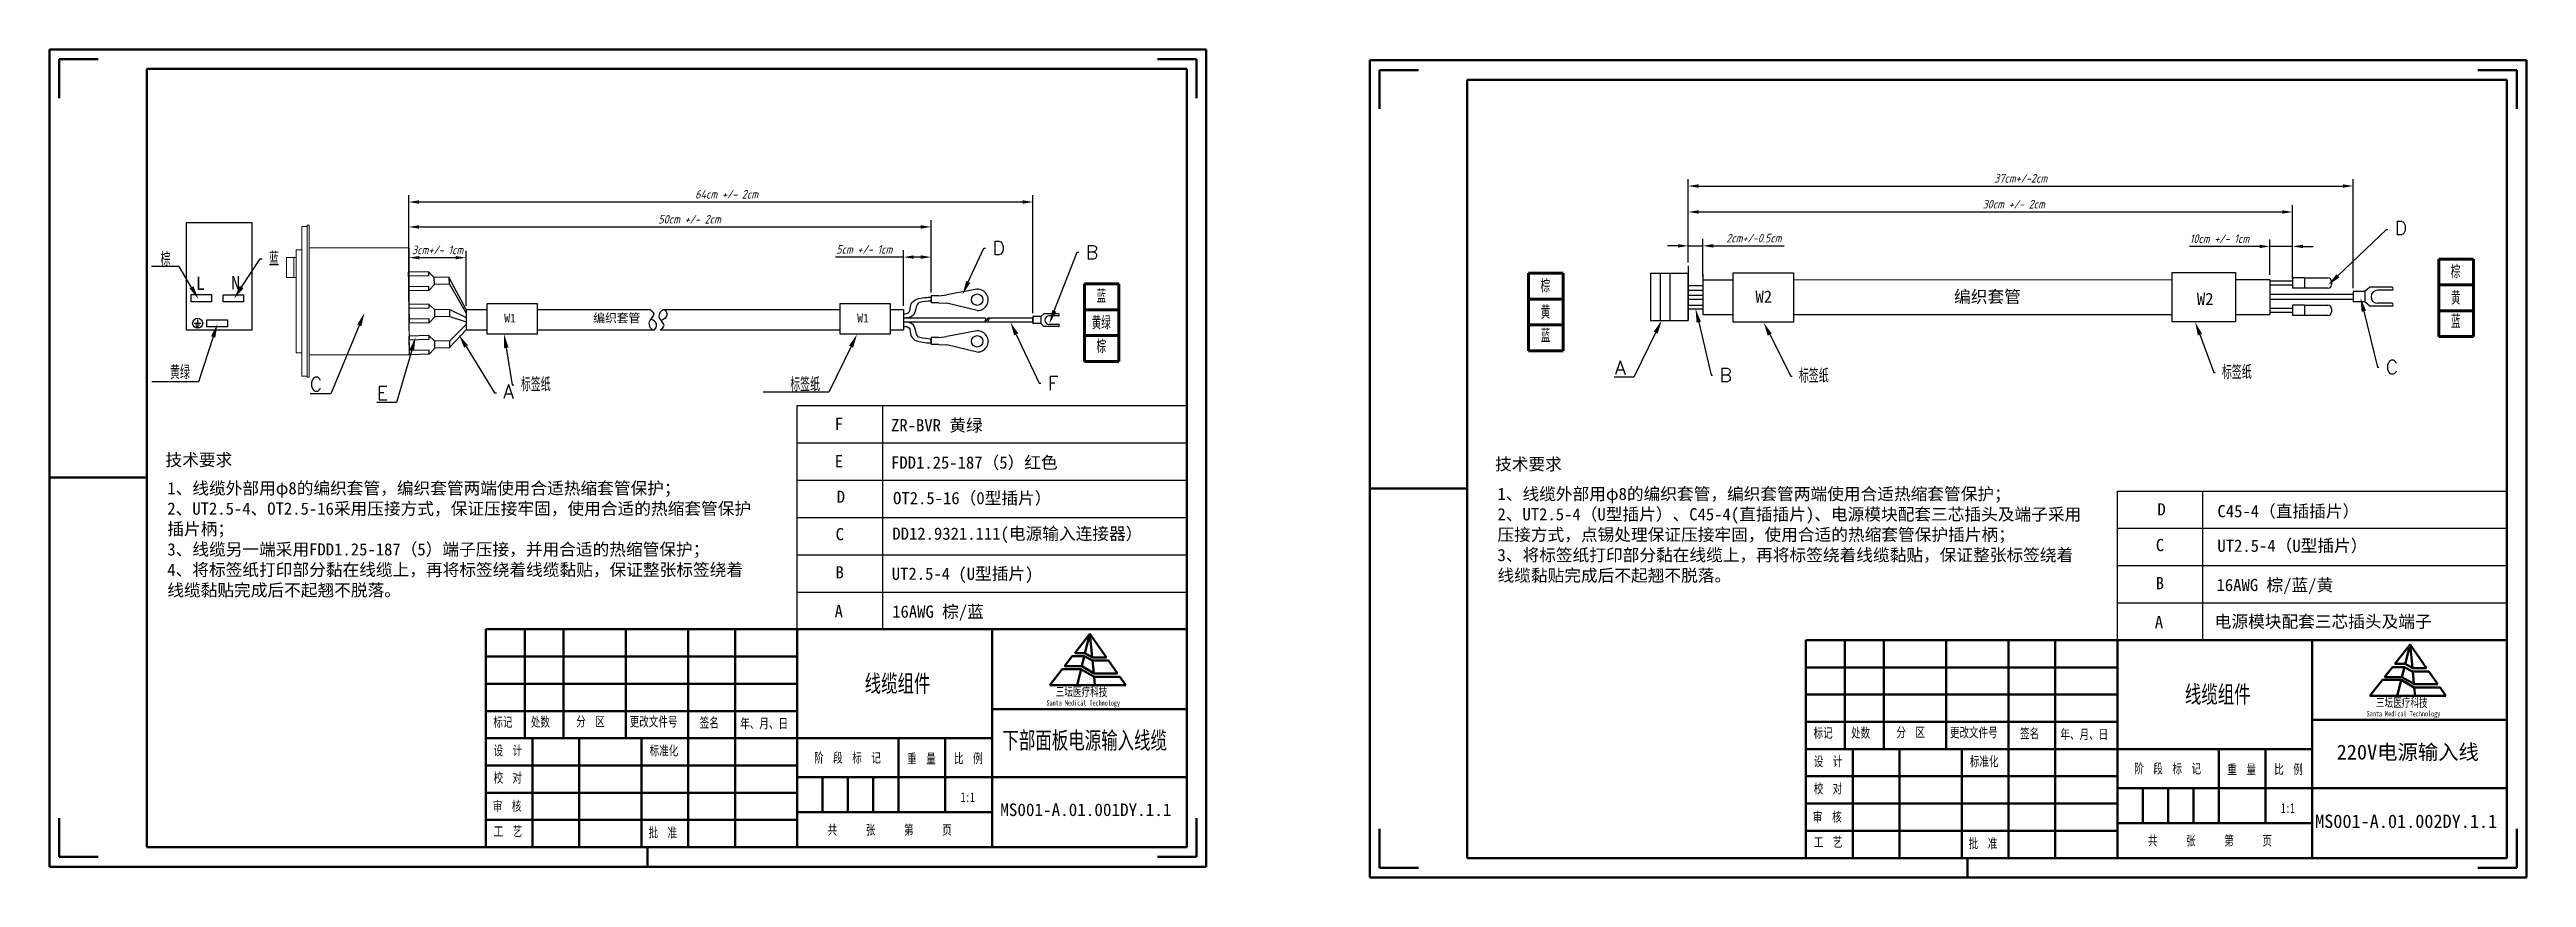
# Model space of a CAD drawing. Header units: millimetres. Extents: x 18449 to 19893, y 1703 to 2260.
# Drawn here: x 18449 to 19168, y 2019 to 2260 of the extents above; entities that cross this region are included whole.
import ezdxf
from ezdxf import colors
from ezdxf.entities.mleader import LeaderData, LeaderLine
from ezdxf.enums import TextEntityAlignment as Align
from ezdxf.math import Vec2, Vec3

# ---------------------------------------------------------------- set-up
doc = ezdxf.new("R2010")
doc.units = ezdxf.units.MM
for name, color, linetype in [('1轮廓实线层', 7, 'Continuous'), ('6文字层', 3, 'Continuous'), ('7标注层', 4, 'Continuous')]:
    doc.layers.add(name, color=color, linetype=linetype)
doc.layers.add('dim', color=82, linetype='Continuous', lineweight=9)
doc.layers.add('总内框线', color=7, linetype='Continuous', lineweight=50)
doc.styles.add('GB', font='gbeitc.shx', dxfattribs={"bigfont": 'gbcbig.shx'})
doc.styles.add('SLDTEXTSTYLE1', font='TXT', dxfattribs={"width": 0.7})
doc.styles.get("Standard").update_dxf_attribs({"font": 'txt', "bigfont": 'gbcbig.shx'})
doc.styles.add('TXT08', font='txt.shx', dxfattribs={"width": 0.8, "bigfont": 'gbcbig.shx'})
doc.styles.add('宋体', font='')
doc.styles.get('宋体').set_extended_font_data('SimSun')
doc.dimstyles.new('GB', dxfattribs={"dimtxt": 2.5, "dimasz": 3, "dimexe": 2, "dimexo": 1, "dimgap": 1, "dimtad": 1, "dimtoh": 1, "dimdsep": 46, "dimtxsty": 'GB', "dimcen": 2.5, "dimclrd": 1, "dimclre": 3, "dimclrt": 6, "dimadec": 0, "dimazin": 0, "dimtfac": 1, "dimtmove": 0, "dimatfit": 3, "dimfxl": 4, "dimarcsym": 0})

msp = doc.modelspace()

# ---------------------------------------------------------------- texts
at = {"layer": 'dim', "color": 6, "style": '宋体'}
for s, p in [('L', (18493.046, 2191.701)), ('N', (18503.26, 2191.864))]:
    msp.add_text(s, height=3.853, dxfattribs=at).set_placement(p, align=Align.MIDDLE)
at = {"layer": 'dim', "color": 6, "style": 'TXT08', "width": 0.8}
for s, height, p in [('棕', 3.853, (18883.375, 2191.13)), ('棕', 3.853, (19147.558, 2195.249)), ('蓝', 3.853, (18754.501, 2188.109)), ('黄', 3.853, (18883.443, 2183.495)), ('黄', 3.853, (19147.625, 2187.613)), ('黄绿', 3.8535, (18754.501, 2180.397)), ('蓝', 3.853, (18883.443, 2176.673)), ('蓝', 3.853, (19147.625, 2180.791)), ('棕', 3.853, (18754.501, 2173.575))]:
    msp.add_text(s, height=height, dxfattribs=at).set_placement(p, align=Align.MIDDLE)
at = {"layer": '总内框线', "color": 6, "attachment_point": 1}
for s, insert, char_height, width, style in [('{\\fSimSun|b0|i0|c134|p54;W2}', (18944.368, 2189.579), 3.55114, 132.12967, 'GB'), ('{\\fSimSun|b0|i0|c134|p2;编织套管}', (19002.017, 2189.579), 3.55114, 132.12967, 'GB'), ('{\\fSimSun|b0|i0|c134|p54;W2}', (19072.481, 2188.918), 3.55114, 132.12967, 'GB'), ('{\\fSimSun|b0|i0|c134|p2;W1}', (18581.205, 2182.814), 2.5, 47.30749, 'GB'), ('{\\fSimSun|b0|i0|c134|p2;编织套管}', (18607.07, 2182.829), 2.5, 47.30749, 'GB'), ('{\\fSimSun|b0|i0|c134|p2;W1}', (18683.657, 2182.814), 2.5, 47.30749, 'GB'), ('{\\fSimSun|b0|i0|c134|p54;F}', (18677.15, 2152.616), 3.55114, 8.0267, 'GB'), ('{\\fSimSun|b0|i0|c134|p54;ZR-BVR 黄绿}', (18693.483, 2152.219), 3.55114, 71.09614, 'GB'), ('{\\fSimSun|b0|i0|c134|p2;技术要求}', (18482.923, 2142.174), 3.55114, 132.12967, 'GB'), ('{\\fSimSun|b0|i0|c134|p54;E}', (18677.15, 2141.789), 3.55114, 8.0267, 'GB'), ('{\\fSimSun|b0|i0|c134|p54;FDD1.25-187（5）红色}', (18693.483, 2141.391), 3.55114, 71.09614, 'GB'), ('{\\fSimSun|b0|i0|c134|p2;技术要求}', (18868.787, 2140.941), 3.55114, 132.12967, 'GB'), ('{\\fSimSun|b0|i0|c134|p54;1、线缆外部用φ8的编织套管，编织套管两端使用合适热缩套管保护；\\P2、UT2.5-4、OT2.5-16采用压接方式，保证压接牢固，使用合适的热缩套管保护插片柄；\\P3、线缆另一端采用FDD1.25-187（5）端子压接，并用合适的热缩管保护；\\P4、将标签纸打印部分黏在线缆上，再将标签绕着线缆黏贴，保证整张标签绕着线缆黏贴完成后不起翘不脱落。}', (18483.436, 2133.934), 3.55114, 169.10438, 'GB'), ('{\\fSimSun|b0|i0|c134|p2;D}', (18677.739, 2131.466), 3.55114, 8.0267, 'GB'), ('{\\fSimSun|b0|i0|c134|p54;OT2.5-16（0型插片）}', (18694.072, 2131.068), 3.55114, 71.09614, 'GB'), ('{\\fSimSun|b0|i0|c134|p54;1、线缆外部用φ8的编织套管，编织套管两端使用合适热缩套管保护；\\P2、UT2.5-4（U型插片）、\\fSimSun|b0|i0|c134|p2;C45-4(直插插片)\\fSimSun|b0|i0|c134|p54;、电源模块配套三芯插头及端子采用压接方式，点锡处理保证压接牢固，使用合适的热缩套管保护插片柄；\\P3、将标签纸打印部分黏在线缆上，再将标签绕着线缆黏贴，保证整张标签绕着线缆黏贴完成后不起翘不脱落。}', (18869.493, 2132.287), 3.551136, 169.10438, 'GB'), ('{\\fSimSun|b0|i0|c134|p54;C45-4（直插插片）}', (19078.45, 2127.275), 3.55114, 47.30749, 'GB'), ('{\\fSimSun|b0|i0|c134|p2;DD12.9321.111(电源输入连接器）}', (18693.866, 2120.741), 3.55114, 77.05503, 'GB'), ('{\\fSimSun|b0|i0|c134|p54;D}', (19061.034, 2127.808), 3.55114, 8.0267, 'GB'), ('{\\fSimSun|b0|i0|c134|p2;C}', (18677.395, 2120.587), 3.55114, 8.0267, 'GB'), ('{\\fSimSun|b0|i0|c134|p2;C}', (19060.554, 2117.44), 3.55114, 8.0267, 'GB'), ('{\\fSimSun|b0|i0|c134|p2;UT2.5-4（U型插片）}', (19078.43, 2117.239), 3.55114, 47.30749, 'GB'), ('{\\fSimSun|b0|i0|c134|p2;B}', (18677.369, 2109.503), 3.55114, 8.0267, 'GB'), ('{\\fSimSun|b0|i0|c134|p2;UT2.5-4 (U型插片)}', (18693.701, 2109.105), 3.55114, 47.30749, 'GB'), ('{\\fSimSun|b0|i0|c134|p2;B}', (19060.528, 2106.356), 3.55114, 8.0267, 'GB'), ('{\\fSimSun|b0|i0|c134|p2;16AWG 棕/蓝/黄}', (19078.178, 2105.835), 3.55114, 47.30749, 'GB'), ('{\\fSimSun|b0|i0|c134|p2;A}', (18677.11, 2098.202), 3.55114, 8.0267, 'GB'), ('{\\fSimSun|b0|i0|c134|p54;16AWG 棕/蓝}', (18693.816, 2098.1), 3.55114, 63.7196, 'GB'), ('{\\fSimSun|b0|i0|c134|p2;A}', (19060.269, 2095.055), 3.55114, 8.0267, 'GB'), ('{\\fSimSun|b0|i0|c134|p2;电源模块配套三芯插头及端子}', (19077.656, 2095.211), 3.55114, 74.45996, 'GB'), ('{\\fSimSun|b0|i0|c134|p2;线缆组件}', (18685.831, 2077.951), 5, 94.62992, 'SLDTEXTSTYLE1'), ('{\\fSimSun|b0|i0|c134|p2;线缆组件}', (19068.99, 2074.804), 5, 94.62992, 'SLDTEXTSTYLE1'), ('{\\fSimSun|b0|i0|c134|p2;标记}', (18578.068, 2065.676), 2.82588, 105.14436, 'SLDTEXTSTYLE1'), ('{\\fSimSun|b0|i0|c134|p2;处数}', (18588.944, 2065.693), 2.82588, 105.14436, 'SLDTEXTSTYLE1'), ('{\\fSimSun|b0|i0|c134|p2;分\u3000区}', (18602.125, 2065.833), 2.82588, 105.14436, 'SLDTEXTSTYLE1'), ('{\\fSimSun|b0|i0|c134|p2;更改文件号}', (18617.65, 2065.772), 2.82588, 105.14436, 'SLDTEXTSTYLE1'), ('{\\fSimSun|b0|i0|c134|p2;签名}', (18637.978, 2065.48), 2.82588, 105.14436, 'SLDTEXTSTYLE1'), ('{\\fSimSun|b0|i0|c134|p2;年、月、日}', (18649.728, 2065.261), 2.82588, 105.14436, 'SLDTEXTSTYLE1'), ('{\\fSimSun|b0|i0|c134|p2;设\u3000计}', (18578.136, 2057.379), 2.82588, 105.14436, 'SLDTEXTSTYLE1'), ('{\\fSimSun|b0|i0|c134|p2;标准化}', (18623.433, 2057.362), 2.82588, 105.14436, 'SLDTEXTSTYLE1'), ('{\\fSimSun|b0|i0|c134|p54;下部面板电源输入线缆}', (18725.825, 2061.427), 5, 94.62992, 'SLDTEXTSTYLE1'), ('{\\fSimSun|b0|i0|c134|p2;标记}', (18961.228, 2062.529), 2.82588, 105.14436, 'SLDTEXTSTYLE1'), ('{\\fSimSun|b0|i0|c134|p2;处数}', (18972.103, 2062.546), 2.82588, 105.14436, 'SLDTEXTSTYLE1'), ('{\\fSimSun|b0|i0|c134|p2;分\u3000区}', (18985.284, 2062.687), 2.82588, 105.14436, 'SLDTEXTSTYLE1'), ('{\\fSimSun|b0|i0|c134|p2;更改文件号}', (19000.809, 2062.625), 2.82588, 105.14436, 'SLDTEXTSTYLE1'), ('{\\fSimSun|b0|i0|c134|p2;签名}', (19021.137, 2062.333), 2.82588, 105.14436, 'SLDTEXTSTYLE1'), ('{\\fSimSun|b0|i0|c134|p2;年、月、日}', (19032.887, 2062.114), 2.82588, 105.14436, 'SLDTEXTSTYLE1'), ('{\\fFangSong|b0|i0|c134|p49;\\W1;220V电源输入线}', (19113.052, 2057.671), 4.32359, 67.02953, 'SLDTEXTSTYLE1'), ('{\\fSimSun|b0|i0|c134|p2;校  对}', (18578.136, 2049.467), 2.82588, 105.14436, 'SLDTEXTSTYLE1'), ('{\\fSimSun|b0|i0|c134|p2;阶\u3000段\u3000标\u3000记}', (18671.152, 2055.291), 2.82588, 105.14436, 'SLDTEXTSTYLE1'), ('{\\fSimSun|b0|i0|c134|p2;重\u3000量}', (18698.148, 2055.032), 2.82588, 105.14436, 'SLDTEXTSTYLE1'), ('{\\fSimSun|b0|i0|c134|p2;比\u3000例}', (18711.771, 2055.111), 2.82588, 105.14436, 'SLDTEXTSTYLE1'), ('{\\fSimSun|b0|i0|c134|p2;设\u3000计}', (18961.295, 2054.232), 2.82588, 105.14436, 'SLDTEXTSTYLE1'), ('{\\fSimSun|b0|i0|c134|p2;标准化}', (19006.592, 2054.215), 2.82588, 105.14436, 'SLDTEXTSTYLE1'), ('{\\fSimSun|b0|i0|c134|p2;阶\u3000段\u3000标\u3000记}', (19054.311, 2052.144), 2.82588, 105.14436, 'SLDTEXTSTYLE1'), ('{\\fSimSun|b0|i0|c134|p2;重\u3000量}', (19081.307, 2051.886), 2.82588, 105.14436, 'SLDTEXTSTYLE1'), ('{\\fSimSun|b0|i0|c134|p2;比\u3000例}', (19094.93, 2051.964), 2.82588, 105.14436, 'SLDTEXTSTYLE1'), ('{\\fSimSun|b0|i0|c134|p2;审\u3000核}', (18577.905, 2041.25), 2.82588, 105.14436, 'SLDTEXTSTYLE1'), ('{\\fSimSun|b0|i0|c134|p2;1:1}', (18713.733, 2043.808), 2.82588, 105.14436, 'SLDTEXTSTYLE1'), ('{\\fSimSun|b0|i0|c134|p2;校  对}', (18961.295, 2046.32), 2.82588, 105.14436, 'SLDTEXTSTYLE1'), ('{\\fSimSun|b0|i0|c134|p2;共\u3000\u3000\u3000张\u3000\u3000\u3000第\u3000\u3000\u3000页}', (18675.1, 2034.351), 2.82588, 105.14436, 'SLDTEXTSTYLE1'), ('{\\fSimSun|b0|i0|c134|p54;\\W1;MS001-A.01.001DY.1.1}', (18725.19, 2040.58), 3.64963, 56.58093, 'SLDTEXTSTYLE1'), ('{\\fSimSun|b0|i0|c134|p2;审\u3000核}', (18961.064, 2038.104), 2.82588, 105.14436, 'SLDTEXTSTYLE1'), ('{\\fSimSun|b0|i0|c134|p2;1:1}', (19096.892, 2040.661), 2.82588, 105.14436, 'SLDTEXTSTYLE1'), ('{\\fSimSun|b0|i0|c134|p54;\\W1;MS001-A.01.002DY.1.1}', (19106.801, 2037.364), 3.88309, 60.20035, 'SLDTEXTSTYLE1'), ('{\\fSimSun|b0|i0|c134|p2;工\u3000艺}', (18578.136, 2033.919), 2.82588, 105.14436, 'SLDTEXTSTYLE1'), ('{\\fSimSun|b0|i0|c134|p2;批\u3000准}', (18623.087, 2033.559), 2.82588, 105.14436, 'SLDTEXTSTYLE1'), ('{\\fSimSun|b0|i0|c134|p2;工\u3000艺}', (18961.295, 2030.772), 2.82588, 105.14436, 'SLDTEXTSTYLE1'), ('{\\fSimSun|b0|i0|c134|p2;批\u3000准}', (19006.246, 2030.413), 2.82588, 105.14436, 'SLDTEXTSTYLE1'), ('{\\fSimSun|b0|i0|c134|p2;共\u3000\u3000\u3000张\u3000\u3000\u3000第\u3000\u3000\u3000页}', (19058.259, 2031.204), 2.82588, 105.14436, 'SLDTEXTSTYLE1')]:
    msp.add_mtext(s, dxfattribs=dict(at, insert=insert, char_height=char_height, width=width, style=style))
at = {"layer": '总内框线', "color": 5, "char_height": 1.55649, "attachment_point": 1, "style": 'SLDTEXTSTYLE1'}
for insert in [(18738.608, 2070.574), (19121.767, 2067.427)]:
    msp.add_mtext('Santa Medical Technology', dxfattribs=dict(at, insert=insert))
at = {"layer": '总内框线', "color": 5, "char_height": 2.54329, "width": 94.62992, "attachment_point": 1, "style": 'SLDTEXTSTYLE1'}
for insert in [(18741.305, 2074.277), (19124.464, 2071.13)]:
    msp.add_mtext('{\\fSimSun|b0|i0|c134|p2;三坛医疗科技}', dxfattribs=dict(at, insert=insert))

# ---------------------------------------------------------------- blocks, each defined once
blk = doc.blocks.new('*D333')
at = {"color": 3, "lineweight": -2, "transparency": 16777216}
for p, q in [((18553.5, 2186.54), (18553.5, 2210.05)), ((18705.11, 2189.04), (18705.11, 2210.05))]:
    blk.add_line(p, q, dxfattribs=at)
at = {"color": 1, "lineweight": -2, "transparency": 16777216}
blk.add_line((18556.5, 2208.05), (18702.11, 2208.05), dxfattribs=at)
at = {"color": 1, "transparency": 16777216}
for points in [[(18556.5, 2208.55), (18556.5, 2207.55), (18553.5, 2208.05)], [(18702.11, 2208.55), (18702.11, 2207.55), (18705.11, 2208.05)]]:
    blk.add_solid(points, dxfattribs=at)
at = {"layer": 'Defpoints', "color": 0, "transparency": 16777216}
for p in [(18705.11, 2208.05), (18553.5, 2185.54), (18705.11, 2188.04)]:
    blk.add_point(p, dxfattribs=at)
at = {"color": 6, "transparency": 16777216, "insert": (18635.02, 2210.3), "char_height": 2.5, "attachment_point": 5, "style": 'GB'}
blk.add_mtext('50cm +/- 2cm', dxfattribs=at)
blk = doc.blocks.new('*D355')
at = {"color": 3, "lineweight": -2, "transparency": 16777216}
for p, q in [((18553.5, 2186.54), (18553.5, 2217.3)), ((18734.66, 2183.01), (18734.66, 2217.3))]:
    blk.add_line(p, q, dxfattribs=at)
at = {"color": 1, "lineweight": -2, "transparency": 16777216}
blk.add_line((18556.5, 2215.3), (18731.66, 2215.3), dxfattribs=at)
at = {"color": 1, "transparency": 16777216}
for points in [[(18556.5, 2215.8), (18556.5, 2214.8), (18553.5, 2215.3)], [(18731.66, 2215.8), (18731.66, 2214.8), (18734.66, 2215.3)]]:
    blk.add_solid(points, dxfattribs=at)
at = {"layer": 'Defpoints', "color": 0, "transparency": 16777216}
for p in [(18734.66, 2215.3), (18553.5, 2185.54), (18734.66, 2182.01)]:
    blk.add_point(p, dxfattribs=at)
at = {"color": 6, "transparency": 16777216, "insert": (18645.77, 2217.55), "char_height": 2.5, "attachment_point": 5, "style": 'GB'}
blk.add_mtext('64cm +/- 2cm', dxfattribs=at)
blk = doc.blocks.new('*D353')
at = {"color": 3, "lineweight": -2, "transparency": 16777216}
for p, q in [((18553.61, 2177.85), (18553.61, 2201.13)), ((18570.16, 2185.11), (18570.16, 2201.13))]:
    blk.add_line(p, q, dxfattribs=at)
at = {"color": 1, "lineweight": -2, "transparency": 16777216}
blk.add_line((18556.61, 2199.13), (18567.16, 2199.13), dxfattribs=at)
at = {"color": 1, "transparency": 16777216}
for points in [[(18556.61, 2199.63), (18556.61, 2198.63), (18553.61, 2199.13)], [(18567.16, 2199.63), (18567.16, 2198.63), (18570.16, 2199.13)]]:
    blk.add_solid(points, dxfattribs=at)
at = {"layer": 'Defpoints', "color": 0, "transparency": 16777216}
for p in [(18570.16, 2199.13), (18570.16, 2184.11), (18553.61, 2176.85)]:
    blk.add_point(p, dxfattribs=at)
at = {"color": 6, "transparency": 16777216, "insert": (18561.89, 2201.38), "char_height": 2.5, "attachment_point": 5, "style": 'GB'}
blk.add_mtext('3cm+/- 1cm', dxfattribs=at)
blk = doc.blocks.new('*D371')
at = {"color": 3, "lineweight": -2, "transparency": 16777216}
for p, q in [((18697.09, 2185.11), (18697.09, 2201.3)), ((18705.11, 2189.04), (18705.11, 2201.3))]:
    blk.add_line(p, q, dxfattribs=at)
at = {"color": 1, "lineweight": -2, "transparency": 16777216}
for p, q in [((18697.09, 2199.3), (18677.36, 2199.3)), ((18702.11, 2199.3), (18700.09, 2199.3))]:
    blk.add_line(p, q, dxfattribs=at)
at = {"color": 1, "transparency": 16777216}
for points in [[(18700.09, 2199.8), (18700.09, 2198.8), (18697.09, 2199.3)], [(18702.11, 2199.8), (18702.11, 2198.8), (18705.11, 2199.3)]]:
    blk.add_solid(points, dxfattribs=at)
at = {"layer": 'Defpoints', "color": 0, "transparency": 16777216}
for p in [(18697.09, 2199.3), (18705.11, 2188.04), (18697.09, 2184.11)]:
    blk.add_point(p, dxfattribs=at)
at = {"color": 6, "transparency": 16777216, "insert": (18685.73, 2201.55), "char_height": 2.5, "attachment_point": 5, "style": 'GB'}
blk.add_mtext('5cm +/- 1cm', dxfattribs=at)
blk = doc.blocks.new('*D368')
at = {"color": 3, "lineweight": -2, "transparency": 16777216}
for p, q in [((18924.85, 2197.77), (18924.85, 2214.41)), ((19100.27, 2193.12), (19100.27, 2214.41))]:
    blk.add_line(p, q, dxfattribs=at)
at = {"color": 1, "lineweight": -2, "transparency": 16777216}
blk.add_line((18927.85, 2212.41), (19097.27, 2212.41), dxfattribs=at)
at = {"color": 1, "transparency": 16777216}
for points in [[(18927.85, 2212.91), (18927.85, 2211.91), (18924.85, 2212.41)], [(19097.27, 2212.91), (19097.27, 2211.91), (19100.27, 2212.41)]]:
    blk.add_solid(points, dxfattribs=at)
at = {"layer": 'Defpoints', "color": 0, "transparency": 16777216}
for p in [(19100.27, 2212.41), (18924.85, 2196.77), (19100.27, 2192.12)]:
    blk.add_point(p, dxfattribs=at)
at = {"color": 6, "transparency": 16777216, "insert": (19019.32, 2214.66), "char_height": 2.5, "attachment_point": 5, "style": 'GB'}
blk.add_mtext('30cm +/- 2cm', dxfattribs=at)
blk = doc.blocks.new('*D367')
at = {"color": 1, "lineweight": -2, "transparency": 16777216}
for p, q in [((19090.68, 2202.4), (19070.37, 2202.4)), ((19100.27, 2202.4), (19093.68, 2202.4)), ((19103.27, 2202.4), (19106.27, 2202.4))]:
    blk.add_line(p, q, dxfattribs=at)
at = {"color": 3, "lineweight": -2, "transparency": 16777216}
for p, q in [((19093.68, 2194.16), (19093.68, 2204.4)), ((19100.27, 2193.12), (19100.27, 2204.4))]:
    blk.add_line(p, q, dxfattribs=at)
at = {"color": 1, "transparency": 16777216}
for points in [[(19090.68, 2202.9), (19090.68, 2201.9), (19093.68, 2202.4)], [(19103.27, 2202.9), (19103.27, 2201.9), (19100.27, 2202.4)]]:
    blk.add_solid(points, dxfattribs=at)
at = {"layer": 'Defpoints', "color": 0, "transparency": 16777216}
for p in [(19093.68, 2202.4), (19093.68, 2193.16), (19100.27, 2192.12)]:
    blk.add_point(p, dxfattribs=at)
at = {"color": 6, "transparency": 16777216, "insert": (19079.02, 2204.65), "char_height": 2.5, "attachment_point": 5, "style": 'GB'}
blk.add_mtext('10cm +/- 1cm', dxfattribs=at)
blk = doc.blocks.new('*D334')
at = {"layer": '7标注层', "color": 1, "lineweight": -2, "transparency": 16777216}
for p, q in [((18921.85, 2202.56), (18918.85, 2202.56)), ((18924.85, 2202.56), (18929.12, 2202.56)), ((18932.12, 2202.56), (18952.69, 2202.56))]:
    blk.add_line(p, q, dxfattribs=at)
at = {"layer": '7标注层', "color": 3, "lineweight": -2, "transparency": 16777216}
for p, q in [((18924.85, 2197.77), (18924.85, 2204.56)), ((18929.12, 2193.67), (18929.12, 2204.56))]:
    blk.add_line(p, q, dxfattribs=at)
at = {"layer": '7标注层', "color": 1, "transparency": 16777216}
for points in [[(18921.85, 2203.06), (18921.85, 2202.06), (18924.85, 2202.56)], [(18932.12, 2203.06), (18932.12, 2202.06), (18929.12, 2202.56)]]:
    blk.add_solid(points, dxfattribs=at)
at = {"layer": 'Defpoints', "color": 0, "transparency": 16777216}
for p in [(18929.12, 2202.56), (18924.85, 2196.77), (18929.12, 2192.67)]:
    blk.add_point(p, dxfattribs=at)
at = {"layer": '7标注层', "color": 6, "transparency": 16777216, "insert": (18943.91, 2204.81), "char_height": 2.5, "attachment_point": 5, "style": 'GB'}
blk.add_mtext('2cm+/-0.5cm', dxfattribs=at)
blk = doc.blocks.new('*D335')
at = {"layer": '6文字层', "color": 3, "lineweight": -2, "transparency": 16777216}
for p, q in [((18924.85, 2197.77), (18924.85, 2221.94)), ((19117.84, 2190.28), (19117.84, 2221.94))]:
    blk.add_line(p, q, dxfattribs=at)
at = {"layer": '6文字层', "color": 1, "lineweight": -2, "transparency": 16777216}
blk.add_line((18927.85, 2219.94), (19114.84, 2219.94), dxfattribs=at)
at = {"layer": '6文字层', "color": 1, "transparency": 16777216}
for points in [[(18927.85, 2220.44), (18927.85, 2219.44), (18924.85, 2219.94)], [(19114.84, 2220.44), (19114.84, 2219.44), (19117.84, 2219.94)]]:
    blk.add_solid(points, dxfattribs=at)
at = {"layer": 'Defpoints', "color": 0, "transparency": 16777216}
for p in [(19117.84, 2219.94), (18924.85, 2196.77), (19117.84, 2189.28)]:
    blk.add_point(p, dxfattribs=at)
at = {"layer": '6文字层', "color": 6, "transparency": 16777216, "insert": (19021.34, 2222.19), "char_height": 2.5, "attachment_point": 5, "style": 'GB'}
blk.add_mtext('37cm+/-2cm', dxfattribs=at)

# ---------------------------------------------------------------- dimensions: what is measured, and where the dimension line sits
for base, p1, p2, text, picture, middle, dimtype in [((18734.657, 2215.296), (18553.502, 2185.544), (18734.657, 2182.01), '64cm +/- 2cm', '*D355', (18645.77, 2215.296), 160), ((18705.11, 2208.055), (18553.502, 2185.544), (18705.11, 2188.04), '50cm +/- 2cm', '*D333', (18635.019, 2208.055), 128), ((19100.266, 2212.415), (18924.849, 2196.772), (19100.266, 2192.117), '30cm +/- 2cm', '*D368', (19019.32, 2212.415), 160), ((19093.68, 2202.404), (19100.266, 2192.117), (19093.68, 2193.162), '10cm +/- 1cm', '*D367', (19079.024, 2202.404), 160)]:
    dim = msp.add_linear_dim(base=base, p1=p1, p2=p2, text=text, dimstyle='GB', override={"dimscale": 0, "dimtix": 0, "dimtofl": 1, "dimtmove": 0, "dimatfit": 3})
    dim.commit()
    dim.dimension.update_dxf_attribs({"geometry": picture, "text_midpoint": middle, "dimtype": dimtype})
for base, p1, p2, text, picture, middle in [((18697.095, 2199.297), (18705.11, 2188.04), (18697.095, 2184.11), '5cm +/- 1cm', '*D371', (18685.725, 2201.547)), ((18570.161, 2199.127), (18553.61, 2176.852), (18570.161, 2184.11), '3cm+/- 1cm', '*D353', (18561.885, 2201.377))]:
    dim = msp.add_linear_dim(base=base, p1=p1, p2=p2, text=text, dimstyle='GB', override={"dimscale": 0, "dimtix": 0, "dimtofl": 1, "dimtmove": 0, "dimatfit": 3})
    dim.commit()
    dim.dimension.update_dxf_attribs({"geometry": picture, "text_midpoint": middle})
at = {"layer": '6文字层'}
dim = msp.add_linear_dim(base=(19117.837, 2219.943), p1=(18924.849, 2196.772), p2=(19117.837, 2189.277), text='37cm+/-2cm', dimstyle='GB', dxfattribs=at)
dim.commit()
dim.dimension.update_dxf_attribs({"geometry": '*D335', "text_midpoint": (19021.343, 2222.193)})
at = {"layer": '7标注层'}
dim = msp.add_linear_dim(base=(18929.122, 2202.556), p1=(18924.849, 2196.772), p2=(18929.122, 2192.67), text='2cm+/-0.5cm', dimstyle='GB', dxfattribs=at)
dim.commit()
dim.dimension.update_dxf_attribs({"geometry": '*D334', "text_midpoint": (18943.908, 2204.806)})

# ---------------------------------------------------------------- linework, layer by layer
at = {"color": 7, "linetype": 'Continuous', "lineweight": 15}
for p, q in [((18524.042, 2208.229), (18522.442, 2208.229)), ((18522.442, 2208.229), (18522.442, 2207.256)), ((18522.442, 2207.256), (18522.442, 2201.276)), ((18524.618, 2208.549), (18524.042, 2208.549)), ((18524.042, 2208.549), (18524.042, 2207.495)), ((18524.042, 2207.495), (18524.042, 2201.515)), ((18524.618, 2208.549), (18524.618, 2207.495)), ((18524.618, 2207.495), (18524.618, 2201.515)), ((18520.842, 2201.413), (18522.442, 2201.413)), ((18520.842, 2200.773), (18520.842, 2201.413)), ((18520.842, 2200.773), (18520.842, 2172.165)), ((18522.442, 2201.276), (18522.442, 2200.177)), ((18522.442, 2200.177), (18522.442, 2172.761)), ((18524.042, 2201.515), (18524.042, 2200.177)), ((18524.042, 2200.177), (18524.042, 2172.761)), ((18524.618, 2201.989), (18553.61, 2201.989)), ((18524.618, 2201.515), (18524.618, 2200.177)), ((18524.618, 2200.177), (18524.618, 2172.761)), ((18553.61, 2201.989), (18553.61, 2199.109)), ((18518.044, 2199.173), (18518.044, 2193.413)), ((18518.044, 2199.173), (18520.202, 2199.173)), ((18518.044, 2193.413), (18520.202, 2193.413)), ((18520.202, 2193.413), (18520.202, 2199.173)), ((18520.202, 2199.173), (18520.842, 2199.173)), ((18520.202, 2193.413), (18520.842, 2193.413)), ((18553.61, 2199.109), (18553.61, 2173.829)), ((18520.842, 2171.525), (18520.842, 2172.165)), ((18522.442, 2171.525), (18520.842, 2171.525)), ((18522.442, 2172.761), (18522.442, 2171.662)), ((18522.442, 2171.662), (18522.442, 2165.682)), ((18524.042, 2172.761), (18524.042, 2171.423)), ((18524.042, 2171.423), (18524.042, 2165.443)), ((18524.618, 2172.761), (18524.618, 2171.423)), ((18524.618, 2171.423), (18524.618, 2165.443)), ((18553.61, 2173.829), (18553.61, 2170.949)), ((18522.442, 2165.682), (18522.442, 2164.709)), ((18522.442, 2164.709), (18524.042, 2164.709)), ((18524.042, 2165.443), (18524.042, 2164.389)), ((18524.042, 2164.389), (18524.618, 2164.389)), ((18553.61, 2170.949), (18524.618, 2170.949)), ((18524.618, 2165.443), (18524.618, 2164.389))]:
    msp.add_line(p, q, dxfattribs=at)
for p, q in [((18559.209, 2195.036), (18553.478, 2194.897)), ((18553.61, 2189.49), (18553.478, 2194.897)), ((18559.238, 2193.869), (18553.507, 2193.73)), ((18560.924, 2193.403), (18559.209, 2195.036)), ((18559.209, 2195.036), (18559.238, 2193.869)), ((18565.276, 2193.509), (18560.924, 2193.403)), ((18560.974, 2191.344), (18560.924, 2193.403)), ((18565.326, 2191.45), (18565.276, 2193.509)), ((18565.321, 2191.68), (18565.282, 2193.279)), ((18570.161, 2184.11), (18565.282, 2193.279)), ((18913.885, 2194.591), (18924.849, 2194.591)), ((18913.885, 2194.591), (18913.885, 2180.921)), ((18916.734, 2194.591), (18916.734, 2180.921)), ((18919.563, 2194.591), (18919.563, 2180.921)), ((18924.849, 2196.772), (18924.849, 2184.461)), ((18924.849, 2180.921), (18924.849, 2194.591)), ((18924.849, 2192.777), (18924.849, 2188.456)), ((18929.122, 2194.306), (18929.122, 2182.577)), ((18929.122, 2192.67), (18937.883, 2192.67)), ((18955.443, 2192.691), (19065.265, 2192.76)), ((19083.681, 2192.771), (19093.68, 2192.777)), ((19093.68, 2192.832), (19093.68, 2182.577)), ((19093.68, 2192.777), (19093.68, 2188.456)), ((19093.68, 2192.777), (19093.68, 2190.617)), ((19103.686, 2193.251), (19100.266, 2193.251)), ((19100.266, 2193.251), (19100.266, 2190.25)), ((19100.266, 2192.831), (19100.266, 2190.67)), ((19103.686, 2193.251), (19103.686, 2190.25)), ((18559.312, 2190.797), (18553.582, 2190.657)), ((18559.341, 2189.629), (18553.61, 2189.49)), ((18559.341, 2185.646), (18553.61, 2185.507)), ((18553.741, 2180.1), (18553.61, 2185.507)), ((18559.341, 2189.629), (18559.312, 2190.797)), ((18560.974, 2191.344), (18559.341, 2189.629)), ((18561.055, 2184.013), (18559.341, 2185.646)), ((18559.341, 2185.646), (18559.369, 2184.479)), ((18565.326, 2191.45), (18560.974, 2191.344)), ((18565.326, 2191.45), (18570.161, 2182.992)), ((18705.11, 2187.634), (18705.043, 2186.542)), ((18707.391, 2188.04), (18705.11, 2188.04)), ((18705.11, 2188.04), (18705.11, 2186.039)), ((18707.391, 2186.039), (18705.11, 2186.039)), ((18707.391, 2188.04), (18709.727, 2188.322)), ((18707.391, 2186.039), (18709.727, 2185.905)), ((18718.434, 2189.951), (18709.727, 2188.322)), ((18718.488, 2183.814), (18709.727, 2185.905)), ((18924.849, 2191.056), (18929.121, 2191.056)), ((18924.849, 2189.706), (18929.122, 2189.706)), ((18924.849, 2188.259), (18929.122, 2188.259)), ((18924.849, 2187.101), (18929.122, 2187.101)), ((18924.849, 2186.622), (18924.849, 2182.3)), ((19093.68, 2192.438), (19100.266, 2192.438)), ((19093.68, 2191.751), (19093.68, 2189.59)), ((19093.68, 2191.195), (19100.266, 2191.195)), ((19093.68, 2190.617), (19093.68, 2188.456)), ((19093.68, 2188.552), (19117.837, 2188.552)), ((19093.68, 2187.097), (19117.837, 2187.097)), ((19093.68, 2185.974), (19093.68, 2183.813)), ((19103.686, 2190.25), (19100.266, 2190.25)), ((19121.257, 2189.277), (19117.837, 2189.277)), ((19117.837, 2189.277), (19117.837, 2186.275)), ((19117.837, 2188.857), (19117.837, 2186.696)), ((19121.257, 2186.275), (19117.837, 2186.275)), ((19122.64, 2190.532), (19121.257, 2189.277)), ((19121.257, 2189.277), (19121.257, 2186.275)), ((19122.64, 2185.02), (19121.257, 2186.275)), ((19129.031, 2190.532), (19122.64, 2190.532)), ((19129.031, 2189.663), (19124.921, 2189.663)), ((19129.031, 2185.889), (19124.921, 2185.889)), ((18559.369, 2184.479), (18553.638, 2184.339)), ((18559.444, 2181.406), (18553.713, 2181.267)), ((18559.472, 2180.239), (18553.741, 2180.1)), ((18559.472, 2180.239), (18559.444, 2181.406)), ((18561.105, 2181.954), (18559.472, 2180.239)), ((18565.408, 2184.119), (18561.055, 2184.013)), ((18561.105, 2181.954), (18561.055, 2184.013)), ((18565.458, 2182.059), (18561.105, 2181.954)), ((18565.458, 2182.059), (18565.408, 2184.119)), ((18565.408, 2184.119), (18570.161, 2181.789)), ((18565.408, 2174.968), (18570.161, 2179.683)), ((18565.452, 2182.289), (18565.413, 2183.889)), ((18565.458, 2182.059), (18570.161, 2180.529)), ((18565.458, 2173.139), (18570.161, 2178.207)), ((18570.161, 2184.11), (18576.279, 2184.11)), ((18570.161, 2184.11), (18570.161, 2178.207)), ((18570.161, 2184.11), (18570.161, 2181.159)), ((18570.161, 2181.789), (18570.161, 2180.529)), ((18570.161, 2181.159), (18570.161, 2178.207)), ((18570.161, 2178.207), (18576.279, 2178.207)), ((18590.75, 2184.11), (18623.456, 2184.11)), ((18590.75, 2178.207), (18624.846, 2178.207)), ((18626.563, 2178.207), (18678.732, 2178.207)), ((18627.652, 2184.11), (18678.732, 2184.11)), ((18653.33, 2184.11), (18678.732, 2184.11)), ((18653.33, 2178.207), (18678.732, 2178.207)), ((18693.202, 2184.11), (18697.095, 2184.11)), ((18693.202, 2178.207), (18697.095, 2178.207)), ((18697.095, 2184.11), (18697.095, 2178.207)), ((18720.829, 2181.572), (18697.095, 2181.572)), ((18697.095, 2180.446), (18721.105, 2180.446)), ((18721.553, 2180.446), (18734.657, 2180.446)), ((18734.657, 2181.572), (18721.642, 2181.572)), ((18736.937, 2182.01), (18734.657, 2182.01)), ((18734.657, 2182.01), (18734.657, 2180.009)), ((18734.657, 2180.446), (18734.657, 2181.572)), ((18736.937, 2180.009), (18734.657, 2180.009)), ((18737.859, 2182.846), (18736.937, 2182.01)), ((18736.937, 2182.01), (18736.937, 2180.009)), ((18737.859, 2179.172), (18736.937, 2180.009)), ((18742.12, 2182.846), (18737.859, 2182.846)), ((18742.12, 2179.172), (18737.859, 2179.172)), ((18742.12, 2182.267), (18739.38, 2182.267)), ((18742.12, 2179.751), (18739.38, 2179.751)), ((18913.885, 2180.921), (18924.849, 2180.921)), ((18924.849, 2185.365), (18929.122, 2185.365)), ((18924.849, 2184.461), (18924.849, 2180.921)), ((18924.849, 2184.279), (18929.122, 2184.279)), ((18929.122, 2182.577), (18937.883, 2182.577)), ((18955.443, 2182.577), (19065.265, 2182.577)), ((19083.681, 2182.577), (19093.68, 2182.577)), ((19093.68, 2184.439), (19100.266, 2184.439)), ((19093.68, 2183.257), (19100.266, 2183.257)), ((19100.266, 2185.314), (19100.266, 2182.313)), ((19103.686, 2185.314), (19100.266, 2185.314)), ((19100.266, 2185.314), (19100.266, 2182.313)), ((19100.266, 2184.894), (19100.266, 2182.733)), ((19100.266, 2184.894), (19100.266, 2182.733)), ((19103.686, 2182.313), (19100.266, 2182.313)), ((19103.686, 2185.314), (19103.686, 2182.313)), ((19129.031, 2185.02), (19122.64, 2185.02)), ((18553.61, 2176.852), (18553.61, 2175.592)), ((18559.341, 2176.496), (18553.61, 2176.356)), ((18553.741, 2170.949), (18553.61, 2176.356)), ((18553.61, 2174.531), (18553.61, 2173.271)), ((18553.61, 2172.209), (18553.61, 2170.949)), ((18559.369, 2175.328), (18553.638, 2175.189)), ((18559.444, 2172.256), (18553.713, 2172.116)), ((18559.472, 2171.088), (18553.741, 2170.949)), ((18561.055, 2174.862), (18559.341, 2176.496)), ((18559.341, 2176.496), (18559.369, 2175.328)), ((18559.472, 2171.088), (18559.444, 2172.256)), ((18561.105, 2172.803), (18559.472, 2171.088)), ((18565.408, 2174.968), (18561.055, 2174.862)), ((18561.105, 2172.803), (18561.055, 2174.862)), ((18565.458, 2172.909), (18561.105, 2172.803)), ((18565.458, 2172.909), (18565.408, 2174.968)), ((18565.452, 2173.139), (18565.413, 2174.738)), ((18705.111, 2174.385), (18705.043, 2175.477)), ((18707.391, 2175.95), (18705.111, 2175.95)), ((18705.111, 2175.95), (18705.111, 2173.949)), ((18707.391, 2173.949), (18705.111, 2173.949)), ((18707.391, 2175.95), (18709.727, 2176.232)), ((18707.391, 2173.949), (18709.727, 2173.815)), ((18718.434, 2177.861), (18709.727, 2176.232)), ((18718.488, 2171.724), (18709.727, 2173.815)), ((18666.287, 2112.832), (18666.287, 2156.145)), ((18666.287, 2156.145), (18779.322, 2156.145)), ((18691.085, 2112.832), (18691.085, 2156.145)), ((18666.287, 2145.317), (18779.322, 2145.317)), ((18666.287, 2145.317), (18779.322, 2145.317)), ((18666.287, 2102.004), (18666.287, 2134.49)), ((18666.287, 2134.49), (18779.322, 2134.49)), ((18691.085, 2102.004), (18691.085, 2134.49)), ((19049.446, 2098.857), (19049.446, 2131.343)), ((19049.446, 2131.343), (19162.481, 2131.343)), ((19074.244, 2098.857), (19074.244, 2131.343)), ((18666.287, 2091.176), (18666.287, 2123.662)), ((18666.287, 2123.662), (18779.366, 2123.662)), ((18691.085, 2091.176), (18691.085, 2123.662)), ((19049.446, 2088.03), (19049.446, 2120.515)), ((19049.446, 2120.515), (19162.525, 2120.515)), ((19074.244, 2088.03), (19074.244, 2120.515)), ((18666.287, 2112.832), (18779.366, 2112.832)), ((19049.446, 2109.685), (19162.525, 2109.685)), ((18666.287, 2102.004), (18779.366, 2102.004)), ((19049.446, 2098.857), (19162.525, 2098.857))]:
    msp.add_line(p, q)
at = {"color": 3, "lineweight": 60}
for p, q in [((18888.565, 2194.609), (18878.533, 2194.609)), ((18878.533, 2172.109), (18878.533, 2194.609)), ((18878.533, 2172.109), (18878.533, 2194.609)), ((18878.533, 2194.609), (18878.533, 2179.609)), ((18888.565, 2172.109), (18888.565, 2194.609)), ((18888.565, 2194.609), (18888.565, 2179.609)), ((19152.748, 2198.727), (19142.715, 2198.727)), ((19142.715, 2176.227), (19142.715, 2198.727)), ((19142.715, 2176.227), (19142.715, 2198.727)), ((19142.715, 2198.727), (19142.715, 2183.727)), ((19152.748, 2176.227), (19152.748, 2198.727)), ((19152.748, 2198.727), (19152.748, 2183.727)), ((18759.624, 2191.511), (18749.591, 2191.511)), ((18749.591, 2169.011), (18749.591, 2191.511)), ((18759.624, 2169.011), (18759.624, 2191.511)), ((18888.565, 2187.109), (18878.533, 2187.109)), ((19152.748, 2191.227), (19142.715, 2191.227)), ((18759.624, 2184.011), (18749.591, 2184.011)), ((18888.565, 2179.609), (18878.533, 2179.609)), ((19152.748, 2183.727), (19142.715, 2183.727)), ((18759.624, 2176.511), (18749.591, 2176.511)), ((18888.565, 2172.109), (18878.533, 2172.109)), ((19152.748, 2176.227), (19142.715, 2176.227)), ((18759.624, 2169.011), (18749.591, 2169.011))]:
    msp.add_line(p, q, dxfattribs=at)
at = {"color": 6}
for p, q in [((18491.27, 2180.07), (18493.291, 2180.07)), ((18491.581, 2179.642), (18492.825, 2179.642)), ((18491.781, 2179.176), (18492.514, 2179.176)), ((18492.281, 2180.07), (18492.281, 2181.196))]:
    msp.add_line(p, q, dxfattribs=at)
for points in [[(18508.053, 2209.247), (18488.955, 2209.247), (18488.955, 2178.207), (18508.053, 2178.207)], [(18937.883, 2194.753), (18955.443, 2194.753), (18955.443, 2180.417), (18937.883, 2180.417)], [(19065.265, 2194.773), (19083.681, 2194.773), (19083.681, 2180.519), (19065.265, 2180.519)], [(18490.339, 2188.418), (18496.311, 2188.418), (18496.311, 2186.331), (18490.339, 2186.331)], [(18499.611, 2188.376), (18505.583, 2188.376), (18505.583, 2186.289), (18499.611, 2186.289)], [(18576.279, 2185.82), (18590.75, 2185.82), (18590.75, 2176.876), (18576.279, 2176.876)], [(18678.732, 2185.82), (18693.202, 2185.82), (18693.202, 2176.876), (18678.732, 2176.876)], [(18494.933, 2181.114), (18500.906, 2181.114), (18500.906, 2179.027), (18494.933, 2179.027)]]:
    msp.add_lwpolyline(points, close=True)
for centre in [(18718.508, 2186.927), (18718.508, 2174.837)]:
    msp.add_circle(centre, 1.661)
msp.add_circle((18492.249, 2180.07), 1.467, dxfattribs=at)
for centre, radius, start, end in [((18718.599, 2186.883), 3.072, 267.932702, 93.073045), ((19124.921, 2187.776), 1.887, 90, 270), ((19129.031, 2190.097), 0.434, 270, 90), ((19129.031, 2185.455), 0.434, 270, 90), ((18739.38, 2181.009), 1.258, 90, 270), ((18742.12, 2182.557), 0.29, 270, 90), ((18742.12, 2179.462), 0.29, 270, 90), ((18718.599, 2174.793), 3.072, 267.932702, 93.073045)]:
    msp.add_arc(centre, radius, start, end)
for points, knots in [([(18697.095, 2182.812), (18697.68, 2182.847), (18699.254, 2182.943), (18698.869, 2185.579), (18701.036, 2187.556), (18705.11, 2187.634), (18705.11, 2187.634), (18705.11, 2187.634)], [0, 0, 0, 0, 1.5407399, 4.1442688, 5.9136677, 8.8381667, 9.746283, 9.746283, 9.746283, 9.746283]), ([(18705.043, 2186.542), (18705.043, 2186.542), (18705.043, 2186.542), (18701.42, 2186.266), (18700.795, 2185.205), (18700.3, 2181.743), (18698.246, 2181.634), (18697.095, 2181.572)], [17.083488, 17.083488, 17.083488, 17.083488, 18.3219143, 21.2932354, 23.5180235, 25.6945401, 28.4690509, 28.4690509, 28.4690509, 28.4690509]), ([(18705.043, 2175.477), (18705.043, 2175.477), (18705.043, 2175.477), (18701.42, 2175.752), (18700.795, 2176.814), (18700.3, 2180.275), (18698.246, 2180.385), (18697.095, 2180.446)], [17.083488, 17.083488, 17.083488, 17.083488, 18.3219143, 21.2932354, 23.5180235, 25.6945401, 28.4690509, 28.4690509, 28.4690509, 28.4690509]), ([(18697.095, 2179.207), (18697.68, 2179.171), (18699.254, 2179.076), (18698.869, 2176.439), (18701.037, 2174.463), (18705.111, 2174.385), (18705.111, 2174.385), (18705.111, 2174.385)], [0, 0, 0, 0, 1.5407399, 4.1442688, 5.9136677, 8.8381667, 9.746283, 9.746283, 9.746283, 9.746283])]:
    msp.add_open_spline(points, degree=3, knots=knots)
at = {"layer": '1轮廓实线层'}
for p, q in [((19103.686, 2193.251), (19110.533, 2193.251)), ((19110.533, 2190.25), (19103.686, 2190.25)), ((19111.533, 2192.251), (19111.533, 2191.25)), ((19103.686, 2185.314), (19110.533, 2185.314)), ((19110.533, 2182.313), (19103.686, 2182.313)), ((19111.533, 2184.314), (19111.533, 2183.313))]:
    msp.add_line(p, q, dxfattribs=at)
for centre, start, end in [((19110.533, 2192.251), 0, 90), ((19110.533, 2191.25), 270, 0), ((19110.533, 2184.314), 0, 90), ((19110.533, 2183.313), 270, 0)]:
    msp.add_arc(centre, 1, start, end, dxfattribs=at)
for points in [[(18623.438, 2184.124), (18624.599, 2182.792), (18623.309, 2180.516), (18623.61, 2178.841), (18624.582, 2178.102), (18625.415, 2179.786), (18623.782, 2181.289)], [(18626.434, 2178.111), (18627.612, 2179.408), (18626.322, 2181.685), (18626.623, 2183.36), (18627.612, 2184.116), (18628.428, 2182.415), (18626.795, 2180.911)], [(18720.793, 2181.601), (18721.025, 2181.334), (18720.767, 2180.879), (18720.827, 2180.544), (18721.022, 2180.396), (18721.188, 2180.733), (18720.862, 2181.034)], [(18721.493, 2180.401), (18721.728, 2180.66), (18721.47, 2181.116), (18721.53, 2181.451), (18721.728, 2181.602), (18721.891, 2181.262), (18721.565, 2180.961)]]:
    msp.add_spline(points, degree=3, dxfattribs=at)
at = {"layer": '总内框线', "color": 4}
for p, q in [((18449.26, 2259.599), (18784.974, 2259.599)), ((18449.26, 2022.225), (18449.26, 2259.599)), ((18784.974, 2259.599), (18784.974, 2022.225)), ((18832.419, 2256.452), (19168.133, 2256.452)), ((18832.419, 2019.078), (18832.419, 2256.452)), ((19168.133, 2256.452), (19168.133, 2019.078)), ((18784.974, 2022.225), (18449.26, 2022.225)), ((19168.133, 2019.078), (18832.419, 2019.078))]:
    msp.add_line(p, q, dxfattribs=at)
at = {"layer": '总内框线'}
for p, q in [((18452.085, 2256.773), (18463.389, 2256.773)), ((18452.085, 2256.773), (18452.085, 2245.469)), ((18477.518, 2253.947), (18779.322, 2253.947)), ((18477.518, 2027.877), (18477.518, 2253.947)), ((18782.163, 2256.779), (18770.86, 2256.779)), ((18779.322, 2253.947), (18779.322, 2027.877)), ((18782.163, 2256.779), (18782.163, 2245.475)), ((18835.245, 2253.626), (18846.548, 2253.626)), ((18835.245, 2253.626), (18835.245, 2242.322)), ((18860.677, 2250.8), (19162.481, 2250.8)), ((18860.677, 2024.73), (18860.677, 2250.8)), ((19165.322, 2253.632), (19154.019, 2253.632)), ((19162.481, 2250.8), (19162.481, 2024.73)), ((19165.322, 2253.632), (19165.322, 2242.328)), ((18449.26, 2135.26), (18477.518, 2135.26)), ((18832.419, 2132.113), (18860.677, 2132.113)), ((18575.859, 2091.176), (18779.322, 2091.176)), ((18575.859, 2027.877), (18575.859, 2091.176)), ((18587.162, 2091.176), (18587.162, 2059.527)), ((18598.466, 2091.176), (18598.466, 2059.527)), ((18616.551, 2091.176), (18616.551, 2059.527)), ((18634.637, 2091.176), (18634.637, 2059.527)), ((18648.201, 2091.176), (18648.201, 2027.877)), ((18666.287, 2091.176), (18666.287, 2027.877)), ((18722.804, 2027.877), (18722.804, 2091.176)), ((18779.322, 2091.176), (18779.322, 2027.877)), ((18959.018, 2088.03), (19162.481, 2088.03)), ((18959.018, 2024.73), (18959.018, 2088.03)), ((18970.321, 2088.03), (18970.321, 2056.38)), ((18981.625, 2088.03), (18981.625, 2056.38)), ((18999.71, 2088.03), (18999.71, 2056.38)), ((19017.796, 2088.03), (19017.796, 2056.38)), ((19031.36, 2088.03), (19031.36, 2024.73)), ((19049.446, 2088.03), (19049.446, 2024.73)), ((19105.963, 2024.73), (19105.963, 2088.03)), ((19162.481, 2088.03), (19162.481, 2024.73)), ((18575.859, 2083.264), (18666.287, 2083.264)), ((18959.018, 2080.117), (19049.446, 2080.117)), ((18575.859, 2075.351), (18666.287, 2075.351)), ((18959.018, 2072.205), (19049.446, 2072.205)), ((18575.859, 2067.439), (18666.287, 2067.439)), ((18722.804, 2068.004), (18779.322, 2068.004)), ((18959.018, 2064.292), (19049.446, 2064.292)), ((19105.963, 2064.857), (19162.481, 2064.857)), ((18575.859, 2059.527), (18722.804, 2059.527)), ((18589.423, 2059.527), (18589.423, 2027.877)), ((18602.987, 2059.527), (18602.987, 2027.877)), ((18621.073, 2059.527), (18621.073, 2027.877)), ((18634.637, 2059.527), (18634.637, 2027.877)), ((18695.676, 2038.05), (18695.676, 2059.527)), ((18709.24, 2038.05), (18709.24, 2059.527)), ((18959.018, 2056.38), (19105.963, 2056.38)), ((18972.582, 2056.38), (18972.582, 2024.73)), ((18986.146, 2056.38), (18986.146, 2024.73)), ((19004.232, 2056.38), (19004.232, 2024.73)), ((19017.796, 2056.38), (19017.796, 2024.73)), ((19078.835, 2034.903), (19078.835, 2056.38)), ((19092.399, 2034.903), (19092.399, 2056.38)), ((18575.859, 2051.614), (18666.287, 2051.614)), ((18575.859, 2043.702), (18666.287, 2043.702)), ((18666.287, 2048.223), (18722.804, 2048.223)), ((18673.634, 2048.223), (18673.634, 2038.05)), ((18680.981, 2048.223), (18680.981, 2038.05)), ((18688.329, 2048.223), (18688.329, 2038.05)), ((18722.804, 2048.223), (18779.322, 2048.223)), ((18959.018, 2048.467), (19049.446, 2048.467)), ((19049.446, 2045.076), (19105.963, 2045.076)), ((19056.793, 2045.076), (19056.793, 2034.903)), ((19064.14, 2045.076), (19064.14, 2034.903)), ((19071.488, 2045.076), (19071.488, 2034.903)), ((19105.963, 2045.076), (19162.481, 2045.076)), ((18452.085, 2025.051), (18452.085, 2036.354)), ((18575.859, 2035.789), (18666.287, 2035.789)), ((18666.287, 2038.05), (18722.804, 2038.05)), ((18782.163, 2025.045), (18782.163, 2036.348)), ((18959.018, 2040.555), (19049.446, 2040.555)), ((19049.446, 2034.903), (19105.963, 2034.903)), ((18779.322, 2027.877), (18477.518, 2027.877)), ((18779.322, 2027.877), (18575.859, 2027.877)), ((18622.768, 2027.877), (18622.768, 2022.225)), ((18835.245, 2021.904), (18835.245, 2033.208)), ((18959.018, 2032.642), (19049.446, 2032.642)), ((19165.322, 2021.898), (19165.322, 2033.202)), ((18452.085, 2025.051), (18463.389, 2025.051)), ((18782.163, 2025.045), (18770.86, 2025.045)), ((18835.245, 2021.904), (18846.548, 2021.904)), ((19162.481, 2024.73), (18860.677, 2024.73)), ((19162.481, 2024.73), (18959.018, 2024.73)), ((19005.927, 2024.73), (19005.927, 2019.078)), ((19165.322, 2021.898), (19154.019, 2021.898))]:
    msp.add_line(p, q, dxfattribs=at)
at = {"layer": '总内框线', "color": 1}
for p, q in [((18751.176, 2089.888), (18746.781, 2084.251)), ((18751.176, 2089.888), (18749.77, 2084.225)), ((18755.988, 2083.011), (18751.176, 2089.888)), ((18751.176, 2089.888), (18751.856, 2083.09)), ((19134.336, 2086.741), (19129.94, 2081.104)), ((19134.336, 2086.741), (19132.929, 2081.078)), ((19139.147, 2079.864), (19134.336, 2086.741)), ((19134.336, 2086.741), (19135.015, 2079.943)), ((18743.159, 2079.606), (18739.549, 2074.977)), ((18743.159, 2079.606), (18748.595, 2079.606)), ((18746.068, 2083.337), (18743.805, 2080.435)), ((18743.805, 2080.435), (18748.82, 2080.435)), ((18746.068, 2083.337), (18749.508, 2083.337)), ((18746.781, 2084.251), (18749.723, 2084.251)), ((18748.619, 2079.592), (18747.473, 2074.977)), ((18748.595, 2079.606), (18752.397, 2077.403)), ((18748.82, 2080.435), (18752.446, 2078.365)), ((18749.545, 2083.318), (18748.827, 2080.431)), ((18749.508, 2083.337), (18751.914, 2082.093)), ((18749.723, 2084.251), (18752, 2083.011)), ((18751.914, 2082.093), (18756.63, 2082.093)), ((18751.955, 2082.093), (18752.32, 2078.436)), ((18752, 2083.011), (18755.988, 2083.011)), ((18752.446, 2078.365), (18759.238, 2078.365)), ((18759.238, 2078.365), (18756.63, 2082.093)), ((19129.227, 2080.19), (19126.964, 2077.288)), ((19129.227, 2080.19), (19132.667, 2080.19)), ((19129.94, 2081.104), (19132.882, 2081.104)), ((19132.704, 2080.171), (19131.987, 2077.284)), ((19132.667, 2080.19), (19135.073, 2078.946)), ((19132.882, 2081.104), (19135.159, 2079.864)), ((19135.073, 2078.946), (19139.789, 2078.946)), ((19135.114, 2078.946), (19135.48, 2075.29)), ((19135.159, 2079.864), (19139.147, 2079.864)), ((19142.398, 2075.218), (19139.789, 2078.946)), ((18739.549, 2074.977), (18761.609, 2074.977)), ((18752.397, 2077.403), (18759.911, 2077.403)), ((18752.424, 2077.403), (18752.666, 2074.977)), ((18761.609, 2074.977), (18759.911, 2077.403)), ((19126.318, 2076.46), (19122.708, 2071.83)), ((19122.708, 2071.83), (19144.768, 2071.83)), ((19126.318, 2076.46), (19131.754, 2076.46)), ((19126.964, 2077.288), (19131.979, 2077.288)), ((19131.778, 2076.446), (19130.632, 2071.83)), ((19131.754, 2076.46), (19135.557, 2074.257)), ((19131.979, 2077.288), (19135.605, 2075.218)), ((19135.557, 2074.257), (19143.07, 2074.257)), ((19135.583, 2074.257), (19135.825, 2071.83)), ((19135.605, 2075.218), (19142.398, 2075.218)), ((19144.768, 2071.83), (19143.07, 2074.257))]:
    msp.add_line(p, q, dxfattribs=at)

msp.set_redraw_order([(e.dxf.handle, doc.entitydb.next_handle()) for e in msp.query("TEXT MTEXT ATTDEF DIMENSION ARC_DIMENSION")])  # texts and dimensions are drawn at this point

# ---------------------------------------------------------------- leaders
ml = msp.add_multileader_mtext('Standard')
ml.set_content('D', color=256)
ml.set_leader_properties()
ml.build(insert=Vec2(0, 0))
ml.multileader.update_dxf_attribs({"text_right_attachment_type": 6, "dogleg_length": 0.36})
ctx = ml.context
ctx.base_point, ctx.plane_origin = Vec3(19127.89, 2207.331), Vec3(19105.903, 2246.429)
ctx.right_attachment = 6
notes = []
notes.append((ctx, [(1, (1, 1, 0), (19127.53, 2207.331), (1, 0), 0.36, [(0, [(19110.533, 2191.117)], 0, [])])]))
ctx.mtext.insert, ctx.mtext.flow_direction = Vec3(19129.89, 2209.731), 5
at = {"color": 4}
ml = msp.add_multileader_mtext('Standard', dxfattribs=at)
ml.set_content('棕', color=4)
ml.set_leader_properties()
ml.build(insert=Vec2(0, 0))
ml.multileader.update_dxf_attribs({"text_right_attachment_type": 6, "dogleg_length": 0.36})
ctx = ml.context
ctx.base_point, ctx.plane_origin = Vec3(18480.018, 2199.237), Vec3(18494.682, 2224.628)
ctx.right_attachment, ctx.text_align_type = 6, 2
notes.append((ctx, [(1, (1, 1, 0), (18486.888, 2196.526), (-1, 0), 0.532, [(0, [(18492.505, 2187.072)], 0, [])])]))
ctx.mtext.insert, ctx.mtext.alignment, ctx.mtext.flow_direction = Vec3(18484.356, 2200.702), 3, 5
ml = msp.add_multileader_mtext('Standard', dxfattribs=at)
ml.set_content('蓝', color=4)
ml.set_leader_properties()
ml.build(insert=Vec2(0, 0))
ml.multileader.update_dxf_attribs({"text_right_attachment_type": 6, "dogleg_length": 0.36})
ctx = ml.context
ctx.base_point, ctx.plane_origin = Vec3(18510.961, 2198.746), Vec3(18513.496, 2203.814)
ctx.right_attachment = 6
notes.append((ctx, [(0, (1, 1, 0), (18510.429, 2198.746), (1, 0), 0.532, [(0, [(18502.8, 2187.241)], 0, [])])]))
ctx.mtext.insert, ctx.mtext.flow_direction = Vec3(18512.961, 2200.812), 5
ml = msp.add_multileader_mtext('Standard')
ml.set_content('D', color=256)
ml.set_leader_properties()
ml.build(insert=Vec2(0, 0))
ml.multileader.update_dxf_attribs({"text_right_attachment_type": 6, "dogleg_length": 0.36})
ctx = ml.context
ctx.base_point, ctx.plane_origin = Vec3(18720.904, 2201.916), Vec3(18708.411, 2188.157)
ctx.right_attachment = 6
notes.append((ctx, [(0, (1, 1, 0), (18720.372, 2201.916), (1, 0), 0.532, [(0, [(18714.235, 2188.437)], 0, [])])]))
ctx.mtext.insert, ctx.mtext.flow_direction = Vec3(18722.904, 2203.916), 5
ml = msp.add_multileader_mtext('Standard')
ml.set_content('B', color=256)
ml.set_leader_properties()
ml.build(insert=Vec2(0, 0))
ml.multileader.update_dxf_attribs({"text_right_attachment_type": 6, "dogleg_length": 0.36})
ctx = ml.context
ctx.base_point, ctx.plane_origin = Vec3(18748.017, 2200.703), Vec3(18739.527, 2194.977)
ctx.right_attachment = 6
notes.append((ctx, [(0, (1, 1, 0), (18747.485, 2200.703), (1, 0), 0.532, [(0, [(18739.429, 2179.932)], 0, [])])]))
ctx.mtext.insert, ctx.mtext.flow_direction = Vec3(18750.017, 2202.703), 5
ml = msp.add_multileader_mtext('Standard')
ml.set_content('C', color=256)
ml.set_leader_properties()
ml.build(insert=Vec2(0, 0))
ml.multileader.update_dxf_attribs({"text_right_attachment_type": 6, "dogleg_length": 0.36})
ctx = ml.context
ctx.base_point, ctx.plane_origin = Vec3(19125.286, 2167.338), Vec3(19102.506, 2191.297)
ctx.right_attachment = 6
notes.append((ctx, [(1, (1, 1, 0), (19124.926, 2167.338), (1, 0), 0.36, [(0, [(19119.968, 2187.466)], 0, [])])]))
ctx.mtext.insert, ctx.mtext.flow_direction = Vec3(19127.286, 2169.338), 5
ml = msp.add_multileader_mtext('Standard', dxfattribs=at)
ml.set_content('黄绿', color=4)
ml.set_leader_properties()
ml.build(insert=Vec2(0, 0))
ml.multileader.update_dxf_attribs({"text_right_attachment_type": 6, "dogleg_length": 0.36})
ctx = ml.context
ctx.base_point, ctx.plane_origin = Vec3(18482.618, 2165.657), Vec3(18505.478, 2188.641)
ctx.right_attachment, ctx.text_align_type = 6, 2
notes.append((ctx, [(1, (1, 1, 0), (18492.532, 2163.034), (-1, 0), 0.532, [(0, [(18497.974, 2179.897)], 0, [])])]))
ctx.mtext.insert, ctx.mtext.alignment, ctx.mtext.flow_direction = Vec3(18490, 2167.834), 3, 5
ml = msp.add_multileader_mtext('Standard')
ml.set_content('C', color=256)
ml.set_leader_properties()
ml.build(insert=Vec2(0, 0))
ml.multileader.update_dxf_attribs({"text_right_attachment_type": 6, "dogleg_length": 0.36})
ctx = ml.context
ctx.base_point, ctx.plane_origin = Vec3(18523.703, 2162.394), Vec3(18540.695, 2185.201)
ctx.right_attachment, ctx.text_align_type = 6, 2
notes.append((ctx, [(1, (1, 1, 0), (18530.902, 2159.594), (-1, 0), 0.532, [(0, [(18540.695, 2183.139)], 0, [])])]))
ctx.mtext.insert, ctx.mtext.alignment, ctx.mtext.flow_direction = Vec3(18528.37, 2164.394), 3, 5
ml = msp.add_multileader_mtext('Standard')
ml.set_content('F', color=256)
ml.set_leader_properties()
ml.build(insert=Vec2(0, 0))
ml.multileader.update_dxf_attribs({"text_right_attachment_type": 6, "dogleg_length": 0.36})
ctx = ml.context
ctx.base_point, ctx.plane_origin = Vec3(18737.008, 2162.667), Vec3(18725.089, 2178.294)
ctx.right_attachment = 6
notes.append((ctx, [(0, (1, 1, 0), (18736.476, 2162.667), (1, 0), 0.532, [(0, [(18728.105, 2180.446)], 0, [])])]))
ctx.mtext.insert, ctx.mtext.flow_direction = Vec3(18739.008, 2164.667), 5
ml = msp.add_multileader_mtext('Standard')
ml.set_content('A', color=256)
ml.set_leader_properties()
ml.build(insert=Vec2(0, 0))
ml.multileader.update_dxf_attribs({"text_right_attachment_type": 6, "dogleg_length": 0.36})
ctx = ml.context
ctx.base_point, ctx.plane_origin = Vec3(18902.022, 2167.199), Vec3(18914.058, 2189.507)
ctx.right_attachment, ctx.text_align_type = 6, 2
notes.append((ctx, [(0, (1, 1, 0), (18909.049, 2164.399), (-1, 0), 0.36, [(0, [(18917.158, 2180.921)], 0, [])])]))
ctx.mtext.insert, ctx.mtext.alignment, ctx.mtext.flow_direction = Vec3(18906.689, 2169.199), 3, 5
ml = msp.add_multileader_mtext('Standard')
ml.set_content('B', color=256)
ml.set_leader_properties()
ml.build(insert=Vec2(0, 0))
ml.multileader.update_dxf_attribs({"text_right_attachment_type": 6, "dogleg_length": 0.36})
ctx = ml.context
ctx.base_point, ctx.plane_origin = Vec3(18931.918, 2165.019), Vec3(18927.282, 2191.645)
ctx.right_attachment = 6
notes.append((ctx, [(1, (1, 1, 0), (18931.558, 2165.019), (1, 0), 0.36, [(0, [(18926.985, 2184.279)], 0, [])])]))
ctx.mtext.insert, ctx.mtext.flow_direction = Vec3(18933.918, 2167.019), 5
ml = msp.add_multileader_mtext('Standard')
ml.set_content('标签纸', color=256)
ml.set_leader_properties()
ml.build(insert=Vec2(0, 0))
ml.multileader.update_dxf_attribs({"text_right_attachment_type": 6, "dogleg_length": 0.36})
ctx = ml.context
ctx.base_point, ctx.plane_origin = Vec3(18954.976, 2164.709), Vec3(18953.962, 2189.758)
ctx.right_attachment = 6
notes.append((ctx, [(1, (1, 1, 0), (18954.616, 2164.709), (1, 0), 0.36, [(0, [(18946.714, 2180.347)], 0, [])])]))
ctx.mtext.insert, ctx.mtext.flow_direction = Vec3(18956.976, 2166.819), 5
ml = msp.add_multileader_mtext('Standard')
ml.set_content('标签纸', color=256)
ml.set_leader_properties()
ml.build(insert=Vec2(0, 0))
ml.multileader.update_dxf_attribs({"text_right_attachment_type": 6, "dogleg_length": 0.36})
ctx = ml.context
ctx.base_point, ctx.plane_origin = Vec3(19077.749, 2165.789), Vec3(19072.792, 2189.758)
ctx.right_attachment = 6
notes.append((ctx, [(1, (1, 1, 0), (19077.389, 2165.789), (1, 0), 0.36, [(0, [(19071.966, 2180.519)], 0, [])])]))
ctx.mtext.insert, ctx.mtext.flow_direction = Vec3(19079.749, 2167.9), 5
ml = msp.add_multileader_mtext('Standard')
ml.set_content('E', color=256)
ml.set_leader_properties()
ml.build(insert=Vec2(0, 0))
ml.multileader.update_dxf_attribs({"text_right_attachment_type": 6, "dogleg_length": 0.36})
ctx = ml.context
ctx.base_point, ctx.plane_origin = Vec3(18542.801, 2159.843), Vec3(18555.502, 2184.827)
ctx.right_attachment, ctx.text_align_type = 6, 2
notes.append((ctx, [(1, (1, 1, 0), (18549.999, 2157.043), (-1, 0), 0.532, [(0, [(18555.502, 2176.083)], 0, [])])]))
ctx.mtext.insert, ctx.mtext.alignment, ctx.mtext.flow_direction = Vec3(18547.467, 2161.843), 3, 5
ml = msp.add_multileader_mtext('Standard')
ml.set_content('A', color=256)
ml.set_leader_properties()
ml.build(insert=Vec2(0, 0))
ml.multileader.update_dxf_attribs({"text_right_attachment_type": 6, "dogleg_length": 0.36})
ctx = ml.context
ctx.base_point, ctx.plane_origin = Vec3(18578.935, 2159.864), Vec3(18568.056, 2185.471)
ctx.right_attachment = 6
notes.append((ctx, [(0, (1, 1, 0), (18578.403, 2159.864), (1, 0), 0.532, [(0, [(18568.056, 2176.727)], 0, [])])]))
ctx.mtext.insert, ctx.mtext.flow_direction = Vec3(18580.935, 2162.264), 5
ml = msp.add_multileader_mtext('Standard')
ml.set_content('标签纸', color=256)
ml.set_leader_properties()
ml.build(insert=Vec2(0, 0))
ml.multileader.update_dxf_attribs({"text_right_attachment_type": 6, "dogleg_length": 0.36})
ctx = ml.context
ctx.base_point, ctx.plane_origin = Vec3(18584.054, 2162.204), Vec3(18581.294, 2191.715)
ctx.right_attachment = 6
notes.append((ctx, [(0, (1, 1, 0), (18583.522, 2162.204), (1, 0), 0.532, [(0, [(18581.196, 2176.876)], 0, [])])]))
ctx.mtext.insert, ctx.mtext.flow_direction = Vec3(18586.054, 2164.314), 5
ml = msp.add_multileader_mtext('Standard')
ml.set_content('标签纸', color=256)
ml.set_leader_properties()
ml.build(insert=Vec2(0, 0))
ml.multileader.update_dxf_attribs({"text_right_attachment_type": 6, "dogleg_length": 0.36})
ctx = ml.context
ctx.base_point, ctx.plane_origin = Vec3(18662.62, 2162.783), Vec3(18683.746, 2191.715)
ctx.right_attachment, ctx.text_align_type = 6, 2
notes.append((ctx, [(1, (1, 1, 0), (18675.402, 2160.094), (-1, 0), 0.532, [(0, [(18683.648, 2176.876)], 0, [])])]))
ctx.mtext.insert, ctx.mtext.alignment, ctx.mtext.flow_direction = Vec3(18672.87, 2164.314), 3, 5
for ctx, leaders in notes:
    for number, flags, end, landing, length, lines in leaders:
        leader = LeaderData()
        leader.index, (leader.has_last_leader_line, leader.has_dogleg_vector, leader.attachment_direction) = number, flags
        leader.last_leader_point, leader.dogleg_vector, leader.dogleg_length = Vec3(end), Vec3(landing), length
        for number, points, colour, breaks in lines:
            line = LeaderLine()
            line.index, line.vertices, line.color, line.breaks = number, Vec3.list(points), colors.encode_raw_color(colour), breaks
            leader.lines.append(line)
        ctx.leaders.append(leader)

doc.saveas('drawing.dxf')
